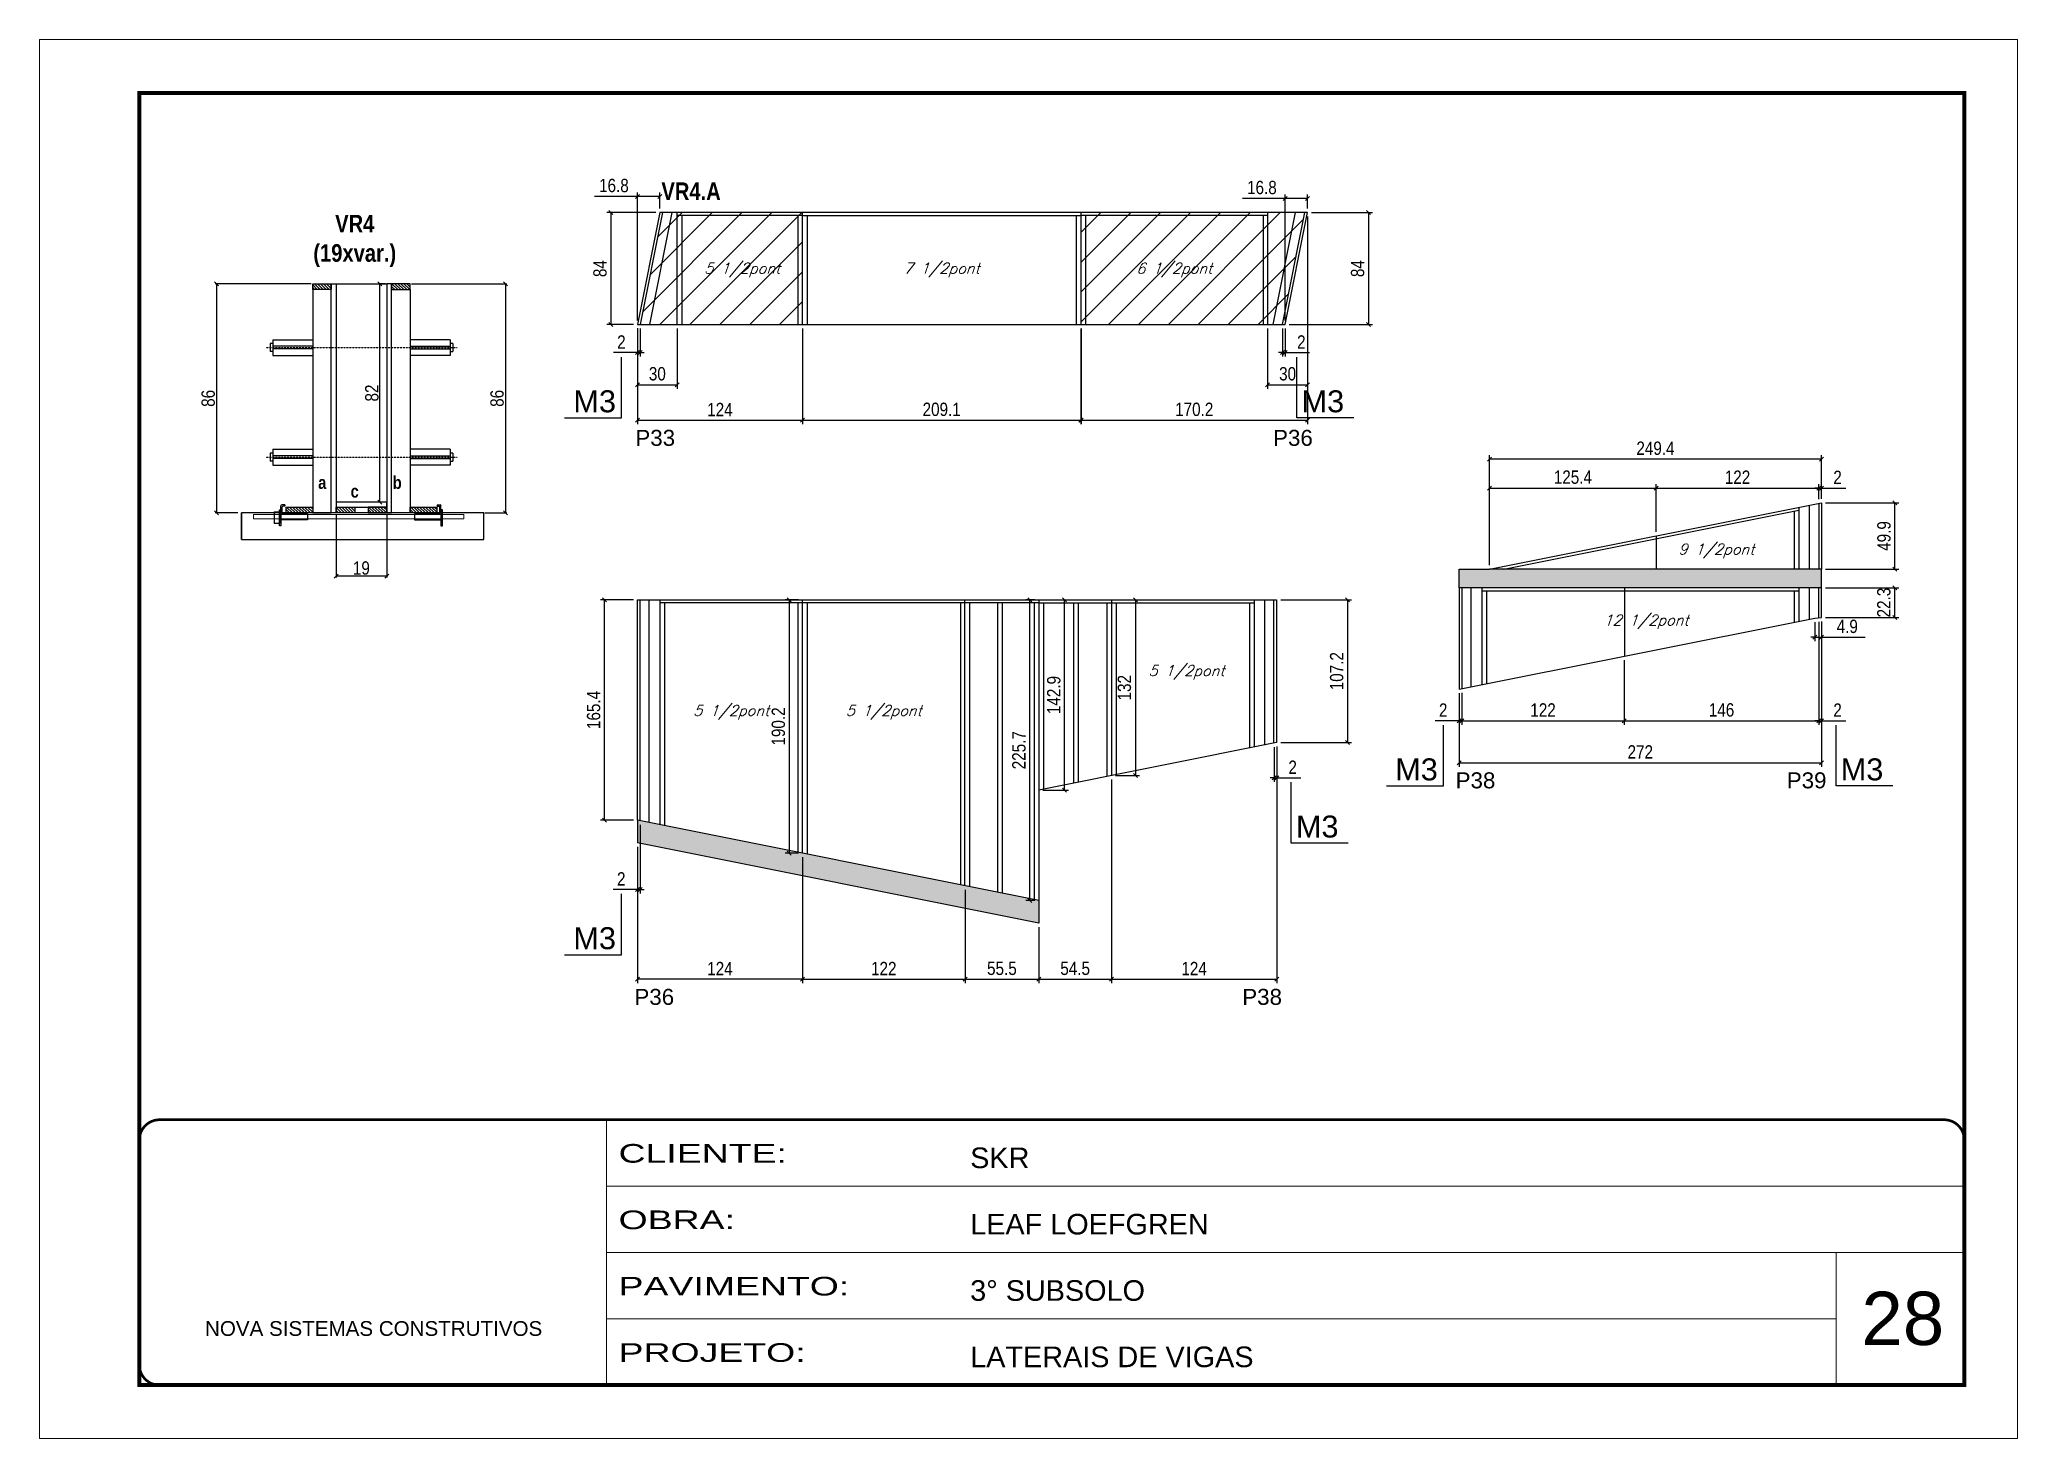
# Model space of a CAD drawing. Extents: x 3309 to 9590, y -2522 to 15424.
# Drawn here: x 8078 to 9563, y 6666 to 7716 of the extents above; entities that cross this region are included whole.
import ezdxf

# ---------------------------------------------------------------- set-up
doc = ezdxf.new("R2010")
doc.units = 0
for name, pattern in [('CONTINUO', [0]), ('DASHED', [0.75, 0.5, -0.25]), ('HIDDEN', [0.375, 0.25, -0.125])]:
    doc.linetypes.add(name, pattern=pattern)
for name, color, linetype in [('5', 5, 'Continuous'), ('barrote', 251, 'Continuous'), ('COTA', 241, 'Continuous'), ('detalhes', 4, 'Continuous'), ('NOMENCLATURA', 7, 'Continuous'), ('Painéis', 200, 'Continuous'), ('presilha', 1, 'Continuous'), ('SARR_2.2x10', 60, 'Continuous'), ('SARR_2.2x7', 40, 'Continuous'), ('SARR_3.5x7', 81, 'Continuous'), ('TENSOR', 3, 'Continuous'), ('texto', 7, 'Continuous')]:
    doc.layers.add(name, color=color, linetype=linetype)
for name, color, linetype, lineweight in [('CARIMBO', 255, 'Continuous', 9), ('CONCRETO', 251, 'Continuous', 25), ('Folhas', 255, 'Continuous', 9), ('Hachura', 251, 'Continuous', 9), ('SARRAFO DE PRESSAO', 251, 'DASHED', 9), ('SCO-___-LAJ', 2, 'Continuous', 0)]:
    doc.layers.add(name, color=color, linetype=linetype, lineweight=lineweight)
doc.styles.add('ARIAL', font='arial.ttf')
doc.styles.add('COTA TECNICA', font='techl___.ttf', dxfattribs={"height": 10})
doc.styles.add('COTA TECNICA 2X', font='techl___.ttf', dxfattribs={"height": 10})
doc.styles.add('Romans', font='romans.shx')
doc.styles.get("Standard").update_dxf_attribs({"font": 'arial.ttf'})
doc.styles.add('TECNICA', font='techb___.ttf', dxfattribs={"height": 10})
doc.styles.add('Tecnologia', font='')
doc.styles.get('Tecnologia').set_extended_font_data('Forgotten Futurist')
doc.dimstyles.new('PAINEL', dxfattribs={"dimtxt": 10, "dimasz": 3, "dimexe": 3, "dimexo": 3, "dimgap": 3, "dimtad": 1, "dimdec": 1, "dimzin": 12, "dimdsep": 46, "dimtxsty": 'COTA TECNICA', "dimblk1": 'OBLIQUE', "dimblk2": 'OBLIQUE', "dimsah": 1, "dimcen": 0.9, "dimclrd": 4, "dimclre": 4, "dimclrt": 240, "dimadec": 1, "dimazin": 3, "dimtfac": 1, "dimtdec": 1, "dimtmove": 0, "dimatfit": 3, "dimfxl": 1, "dimtolj": 1, "dimtzin": 12, "dimarcsym": 0})
doc.dimstyles.new('SECAO', dxfattribs={"dimscale": 0.333333, "dimtxt": 5, "dimasz": 9, "dimexe": 3, "dimexo": 3, "dimgap": 3, "dimtad": 1, "dimdec": 1, "dimlfac": 0.5, "dimzin": 12, "dimdsep": 46, "dimtxsty": 'COTA TECNICA 2X', "dimblk1": 'OBLIQUE', "dimblk2": 'OBLIQUE', "dimsah": 1, "dimcen": 0.9, "dimclrd": 4, "dimclre": 4, "dimclrt": 240, "dimadec": 1, "dimazin": 3, "dimtfac": 1, "dimtdec": 1, "dimtmove": 0, "dimatfit": 3, "dimfxl": 1, "dimtolj": 1, "dimtzin": 12, "dimarcsym": 0})
pattern_1 = [(135, (41536.0573, -116151.0389), (-1.122532015, -1.122532015), [])]

msp = doc.modelspace()

# ---------------------------------------------------------------- texts
at = {"layer": '5', "linetype": 'Continuous'}
for s, p in [('P33', (8525.21, 7411.46)), ('P36', (9004, 7411.46)), ('P38', (9141.07, 7154.38)), ('P39', (9389.68, 7154.38)), ('P36', (8524.49, 6991.85)), ('P38', (8980.86, 6991.85))]:
    msp.add_text(s, height=12, rotation=359.99996, dxfattribs=at).set_placement(p)
at = {"layer": 'CARIMBO', "style": 'ARIAL'}
msp.add_text('28', height=40, dxfattribs=at).set_placement((9445.73, 6736.55))
at = {"layer": 'detalhes', "style": 'TECNICA'}
for s, p in [('a', (8287.04, 7379.14)), ('b', (8343.02, 7379.13)), ('c', (8311.41, 7372.6))]:
    msp.add_text(s, height=9.6, dxfattribs=at).set_placement(p)
at = {"layer": 'NOMENCLATURA', "style": 'TECNICA'}
msp.add_text('VR4.A', height=13.2, dxfattribs=at).set_placement((8544.77, 7595.98))
at = {"layer": 'NOMENCLATURA', "linetype": 'Continuous'}
for p in [(8478.63, 7436.65), (9025.35, 7436.65), (9095.68, 7160.35), (9430.17, 7160.35), (9021.11, 7117.44), (8478.63, 7033.63)]:
    msp.add_text('M3', height=16.5, dxfattribs=at).set_placement(p)
at = {"layer": 'NOMENCLATURA', "insert": (8314.52, 7584.83), "char_height": 13.2, "attachment_point": 2, "style": 'TECNICA'}
msp.add_mtext_dynamic_manual_height_columns('VR4\\P(19xvar.)', width=300.2766, gutter_width=1, heights=[0], dxfattribs=at)
at = {"layer": 'texto', "color": 2, "char_height": 8, "attachment_point": 5, "style": 'Romans'}
for s, insert in [('{\\Q19;\\C256;5 1/2pont}', (8605.47, 7543.42)), ('{\\Q19;\\C256;7 1/2pont}', (8755.21, 7543.42)), ('{\\Q19;\\C256;6 1/2pont}', (8929.85, 7543.42)), ('{\\Q19;\\C256;9 1/2pont}', (9336.84, 7332.58)), ('{\\Q19;\\C256;12 1/2pont}', (9284.02, 7279.34)), ('{\\Q19;\\C256;5 1/2pont}', (8939.03, 7241.39)), ('{\\Q19;\\C256;5 1/2pont}', (8597.19, 7211.47)), ('{\\Q19;\\C256;5 1/2pont}', (8711.69, 7211.47))]:
    msp.add_mtext(s, dxfattribs=dict(at, insert=insert))

# ---------------------------------------------------------------- blocks, each defined once
blk = doc.blocks.new('9999999999')
at = {"color": 30, "linetype": 'CONTINUO'}
for p, q in [((98564.6, 34230.2), (98564.6, 34429.4)), ((98564.6, 34379.6), (99584, 34379.6)), ((98564.6, 34329.8), (99488, 34329.8)), ((99584, 34329.8), (99488, 34329.8)), ((99488, 34329.8), (99488, 34230.2)), ((98564.6, 34280), (99488, 34280))]:
    blk.add_line(p, q, dxfattribs=at)
at = {"color": 30, "linetype": 'CONTINUO', "const_width": 2}
blk.add_lwpolyline([(99584, 34230.2), (99584, 34414.4, 0.414214), (99569, 34429.4), (98229, 34429.4, 0.414214), (98214, 34414.4), (98214, 34245.2, 0.414214), (98229, 34230.2), (99584, 34230.2)], format="xyb", dxfattribs=at)
at = {"layer": 'Folhas'}
blk.add_lwpolyline([(98139, 34190.2), (99624, 34190.2), (99624, 35240.2), (98139, 35240.2)], close=True, dxfattribs=at)
at = {"layer": 'Folhas', "color": 30, "const_width": 3}
blk.add_lwpolyline([(98214, 34230.2), (99584, 34230.2), (99584, 35200.2), (98214, 35200.2)], close=True, dxfattribs=at)
at = {"color": 7, "linetype": 'Continuous', "ltscale": 5, "style": 'ARIAL'}
for s, height, p in [('SKR', 15.48, (98837.7, 34393.1)), ('LEAF LOEFGREN', 15.483, (98837.7, 34343.3)), ('3° SUBSOLO', 15.48, (98837.7, 34293.5)), ('NOVA SISTEMAS CONSTRUTIVOS', 11.059, (98263.2, 34267.2)), ('LATERAIS DE VIGAS', 15.483, (98837.7, 34243.7))]:
    blk.add_text(s, height=height, dxfattribs=at).set_placement(p)
at = {"layer": 'Folhas', "color": 7, "style": 'Tecnologia', "width": 1.5}
for s, p in [('CLIENTE:', (98573.7, 34397.2)), ('OBRA:', (98573.7, 34347.3)), ('PAVIMENTO:', (98573.7, 34297.5)), ('PROJETO:', (98573.7, 34247.7))]:
    blk.add_text(s, height=14, dxfattribs=at).set_placement(p)
blk = doc.blocks.new('_Oblique')
at = {"color": 0, "linetype": 'ByBlock', "lineweight": -2}
blk.add_line((-0.5, -0.5), (0.5, 0.5), dxfattribs=at)
blk = doc.blocks.new('*D868')
at = {"layer": 'COTA', "color": 4, "lineweight": -2, "transparency": 16777216}
for p, q in [((8300.5, 7360.1), (8300.5, 7312.7)), ((8338.5, 7360.1), (8338.5, 7312.7)), ((8338.5, 7313.7), (8300.5, 7313.7))]:
    blk.add_line(p, q, dxfattribs=at)
at = {"layer": 'Defpoints', "color": 0, "transparency": 16777216}
for p in [(8300.5, 7361.1), (8338.5, 7361.1), (8300.5, 7313.7)]:
    blk.add_point(p, dxfattribs=at)
at = {"layer": 'COTA', "color": 4, "lineweight": -2, "transparency": 16777216, "xscale": 3, "yscale": 3, "zscale": 3, "rotation": 180}
blk.add_blockref('_Oblique', (8300.5, 7313.7), dxfattribs=at)
at = {"layer": 'COTA', "color": 4, "lineweight": -2, "transparency": 16777216, "xscale": 3, "yscale": 3, "zscale": 3}
blk.add_blockref('_Oblique', (8338.5, 7313.7), dxfattribs=at)
at = {"layer": 'COTA', "color": 240, "transparency": 16777216, "insert": (8319.5, 7319.7), "char_height": 10, "attachment_point": 5, "style": 'COTA TECNICA 2X'}
blk.add_mtext('\\A1;19', dxfattribs=at)
blk = doc.blocks.new('PRESILHA METÁLICA 1')
at = {"layer": 'presilha'}
for p, q in [((0, 13), (6, 13)), ((0, 13), (0, 0)), ((6, 0), (0, 0)), ((6, 15.5), (7.5, 15.5)), ((6, -2.5), (6, 15.5)), ((6, 13), (6, 0)), ((7.5, 10.6), (7.5, 19.9)), ((7.5, 15.5), (7.5, -2.5)), ((37.5, 4.1), (7.5, 4.1)), ((12, 21), (8.6, 21)), ((9, 11.6), (9, 18.9)), ((12, 19.5), (9.6, 19.5)), ((37.5, 11), (9.6, 11)), ((12, 21), (12, 19.5)), ((37.5, 11), (37.5, 4.1)), ((7.5, -2.5), (6, -2.5))]:
    blk.add_line(p, q, dxfattribs=at)
for centre, radius, start, end in [((8.6, 19.9), 1.14, 90, 180), ((9.6, 18.9), 0.57, 90, 180), ((9.6, 11.6), 0.57, 180, 270)]:
    blk.add_arc(centre, radius, start, end, dxfattribs=at)
blk = doc.blocks.new('PRESILHA METÁLICA 2')
at = {"layer": 'presilha'}
for p, q in [((-5.2, 23.5), (-5.2, 22)), ((-5.2, 23.5), (-1.9, 23.5)), ((-0.8, 14.6), (-0.8, 22.4)), ((-30.8, 13.5), (-30.8, 6.6)), ((-30.8, 13.5), (-2.8, 13.5)), ((-30.8, 6.6), (-0.8, 6.6)), ((-5.2, 22), (-2.8, 22)), ((-2.2, 14.1), (-2.2, 21.4)), ((0.8, 18), (-0.8, 18)), ((-0.8, 18), (-0.8, 0)), ((-0.8, 0), (0.8, 0)), ((0.8, 0), (0.8, 18))]:
    blk.add_line(p, q, dxfattribs=at)
for centre, radius, start, end in [((-1.9, 22.4), 1.14, 0, 90), ((-2.8, 21.4), 0.57, 0, 90), ((-2.8, 14.1), 0.57, 270, 0)]:
    blk.add_arc(centre, radius, start, end, dxfattribs=at)
blk = doc.blocks.new('*D869')
at = {"layer": 'COTA', "color": 4, "lineweight": -2, "transparency": 16777216}
for p, q in [((8357.1, 7533.1), (8428.6, 7533.1)), ((8427.6, 7533.1), (8427.6, 7361.1)), ((8412.3, 7361.1), (8428.6, 7361.1))]:
    blk.add_line(p, q, dxfattribs=at)
at = {"layer": 'Defpoints', "color": 0, "transparency": 16777216}
for p in [(8356.1, 7533.1), (8411.3, 7361.1), (8427.6, 7361.1)]:
    blk.add_point(p, dxfattribs=at)
at = {"layer": 'COTA', "color": 4, "lineweight": -2, "transparency": 16777216, "xscale": 3, "yscale": 3, "zscale": 3}
for p, rotation in [((8427.6, 7533.1), 90), ((8427.6, 7361.1), 270)]:
    blk.add_blockref('_Oblique', p, dxfattribs=dict(at, rotation=rotation))
at = {"layer": 'COTA', "color": 240, "transparency": 16777216, "insert": (8421.4, 7447.1), "char_height": 10, "attachment_point": 5, "rotation": 90, "style": 'COTA TECNICA 2X'}
blk.add_mtext('\\A1;86', dxfattribs=at)
blk = doc.blocks.new('*D870')
at = {"layer": 'COTA', "color": 4, "lineweight": -2, "transparency": 16777216}
for p, q in [((8281.9, 7533.1), (8209.6, 7533.1)), ((8210.6, 7533.1), (8210.6, 7361.1)), ((8226.7, 7361.1), (8209.6, 7361.1))]:
    blk.add_line(p, q, dxfattribs=at)
at = {"layer": 'Defpoints', "color": 0, "transparency": 16777216}
for p in [(8282.9, 7533.1), (8210.6, 7361.1), (8227.7, 7361.1)]:
    blk.add_point(p, dxfattribs=at)
at = {"layer": 'COTA', "color": 4, "lineweight": -2, "transparency": 16777216, "xscale": 3, "yscale": 3, "zscale": 3}
for p, rotation in [((8210.6, 7533.1), 90), ((8210.6, 7361.1), 270)]:
    blk.add_blockref('_Oblique', p, dxfattribs=dict(at, rotation=rotation))
at = {"layer": 'COTA', "color": 240, "transparency": 16777216, "insert": (8204.5, 7447.1), "char_height": 10, "attachment_point": 5, "rotation": 90, "style": 'COTA TECNICA 2X'}
blk.add_mtext('\\A1;86', dxfattribs=at)
blk = doc.blocks.new('*D871')
at = {"layer": 'COTA', "color": 4, "lineweight": -2, "transparency": 16777216}
for p, q in [((8337.5, 7533.1), (8332.4, 7533.1)), ((8333.4, 7369.1), (8333.4, 7533.1)), ((8337.5, 7369.1), (8332.4, 7369.1))]:
    blk.add_line(p, q, dxfattribs=at)
at = {"layer": 'Defpoints', "color": 0, "transparency": 16777216}
for p in [(8333.4, 7533.1), (8338.5, 7533.1), (8338.5, 7369.1)]:
    blk.add_point(p, dxfattribs=at)
at = {"layer": 'COTA', "color": 4, "lineweight": -2, "transparency": 16777216, "xscale": 3, "yscale": 3, "zscale": 3}
for p, rotation in [((8333.4, 7533.1), 90), ((8333.4, 7369.1), 270)]:
    blk.add_blockref('_Oblique', p, dxfattribs=dict(at, rotation=rotation))
at = {"layer": 'COTA', "color": 240, "transparency": 16777216, "insert": (8327.4, 7451.1), "char_height": 10, "attachment_point": 5, "rotation": 90, "style": 'COTA TECNICA 2X'}
blk.add_mtext('\\A1;82', dxfattribs=at)
blk = doc.blocks.new('*D872')
at = {"layer": 'COTA', "color": 4, "lineweight": -2, "transparency": 16777216}
for p, q in [((9032.9, 7586.5), (9078.6, 7586.5)), ((9075.6, 7586.5), (9075.6, 7502.5)), ((9016.1, 7502.5), (9078.6, 7502.5))]:
    blk.add_line(p, q, dxfattribs=at)
at = {"layer": 'Defpoints', "color": 0, "transparency": 16777216}
for p in [(9029.9, 7586.5), (9013.1, 7502.5), (9075.6, 7502.5)]:
    blk.add_point(p, dxfattribs=at)
at = {"layer": 'COTA', "color": 4, "lineweight": -2, "transparency": 16777216, "xscale": 3, "yscale": 3, "zscale": 3}
for p, rotation in [((9075.6, 7586.5), 90), ((9075.6, 7502.5), 270)]:
    blk.add_blockref('_Oblique', p, dxfattribs=dict(at, rotation=rotation))
at = {"layer": 'COTA', "color": 240, "transparency": 16777216, "insert": (9067.5, 7544.5), "char_height": 10, "attachment_point": 5, "rotation": 90, "style": 'COTA TECNICA'}
blk.add_mtext('\\A1;84', dxfattribs=at)
blk = doc.blocks.new('*D873')
at = {"layer": 'COTA', "color": 4, "lineweight": -2, "transparency": 16777216}
for p, q in [((8526.7, 7499.5), (8526.7, 7427.7)), ((8650.7, 7499.5), (8650.7, 7427.7)), ((8526.7, 7430.7), (8650.7, 7430.7))]:
    blk.add_line(p, q, dxfattribs=at)
at = {"layer": 'Defpoints', "color": 0, "transparency": 16777216}
for p in [(8526.7, 7502.5), (8650.7, 7502.5), (8650.7, 7430.7)]:
    blk.add_point(p, dxfattribs=at)
at = {"layer": 'COTA', "color": 4, "lineweight": -2, "transparency": 16777216, "xscale": 3, "yscale": 3, "zscale": 3, "rotation": 180}
blk.add_blockref('_Oblique', (8526.7, 7430.7), dxfattribs=at)
at = {"layer": 'COTA', "color": 4, "lineweight": -2, "transparency": 16777216, "xscale": 3, "yscale": 3, "zscale": 3}
blk.add_blockref('_Oblique', (8650.7, 7430.7), dxfattribs=at)
at = {"layer": 'COTA', "color": 240, "transparency": 16777216, "insert": (8588.7, 7438.7), "char_height": 10, "attachment_point": 5, "style": 'COTA TECNICA'}
blk.add_mtext('\\A1;124', dxfattribs=at)
blk = doc.blocks.new('*D874')
at = {"layer": 'COTA', "color": 4, "lineweight": -2, "transparency": 16777216}
for p, q in [((8540.5, 7586.5), (8503.8, 7586.5)), ((8506.8, 7586.5), (8506.8, 7502.5)), ((8523.7, 7502.5), (8503.8, 7502.5))]:
    blk.add_line(p, q, dxfattribs=at)
at = {"layer": 'Defpoints', "color": 0, "transparency": 16777216}
for p in [(8543.5, 7586.5), (8506.8, 7502.5), (8526.7, 7502.5)]:
    blk.add_point(p, dxfattribs=at)
at = {"layer": 'COTA', "color": 4, "lineweight": -2, "transparency": 16777216, "xscale": 3, "yscale": 3, "zscale": 3}
for p, rotation in [((8506.8, 7586.5), 90), ((8506.8, 7502.5), 270)]:
    blk.add_blockref('_Oblique', p, dxfattribs=dict(at, rotation=rotation))
at = {"layer": 'COTA', "color": 240, "transparency": 16777216, "insert": (8498.7, 7544.5), "char_height": 10, "attachment_point": 5, "rotation": 90, "style": 'COTA TECNICA'}
blk.add_mtext('\\A1;84', dxfattribs=at)
blk = doc.blocks.new('*D875')
at = {"layer": 'COTA', "color": 4, "lineweight": -2, "transparency": 16777216}
for p, q in [((8526.7, 7598.7), (8494.6, 7598.7)), ((8526.7, 7505.5), (8526.7, 7601.7)), ((8543.5, 7598.7), (8526.7, 7598.7)), ((8543.5, 7589.5), (8543.5, 7601.7))]:
    blk.add_line(p, q, dxfattribs=at)
at = {"layer": 'Defpoints', "color": 0, "transparency": 16777216}
for p in [(8526.7, 7598.7), (8543.5, 7586.5), (8526.7, 7502.5)]:
    blk.add_point(p, dxfattribs=at)
at = {"layer": 'COTA', "color": 4, "lineweight": -2, "transparency": 16777216, "xscale": 3, "yscale": 3, "zscale": 3, "rotation": 180}
blk.add_blockref('_Oblique', (8526.7, 7598.7), dxfattribs=at)
at = {"layer": 'COTA', "color": 4, "lineweight": -2, "transparency": 16777216, "xscale": 3, "yscale": 3, "zscale": 3}
blk.add_blockref('_Oblique', (8543.5, 7598.7), dxfattribs=at)
at = {"layer": 'COTA', "color": 240, "transparency": 16777216, "insert": (8509.1, 7606.8), "char_height": 10, "attachment_point": 5, "style": 'COTA TECNICA'}
blk.add_mtext('\\A1;16.8', dxfattribs=at)
blk = doc.blocks.new('*D876')
at = {"layer": 'COTA', "color": 4, "lineweight": -2, "transparency": 16777216}
for p, q in [((8526.7, 7499.5), (8526.7, 7454.3)), ((8556.7, 7499.5), (8556.7, 7454.3)), ((8526.7, 7457.3), (8556.7, 7457.3))]:
    blk.add_line(p, q, dxfattribs=at)
at = {"layer": 'Defpoints', "color": 0, "transparency": 16777216}
for p in [(8526.7, 7502.5), (8556.7, 7502.5), (8556.7, 7457.3)]:
    blk.add_point(p, dxfattribs=at)
at = {"layer": 'COTA', "color": 4, "lineweight": -2, "transparency": 16777216, "xscale": 3, "yscale": 3, "zscale": 3, "rotation": 180}
blk.add_blockref('_Oblique', (8526.7, 7457.3), dxfattribs=at)
at = {"layer": 'COTA', "color": 4, "lineweight": -2, "transparency": 16777216, "xscale": 3, "yscale": 3, "zscale": 3}
blk.add_blockref('_Oblique', (8556.7, 7457.3), dxfattribs=at)
at = {"layer": 'COTA', "color": 240, "transparency": 16777216, "insert": (8541.7, 7465.5), "char_height": 10, "attachment_point": 5, "style": 'COTA TECNICA'}
blk.add_mtext('\\A1;30', dxfattribs=at)
blk = doc.blocks.new('*D877')
at = {"layer": 'COTA', "color": 4, "lineweight": -2, "transparency": 16777216}
for p, q in [((8526.8, 7499.9), (8526.8, 7478.4)), ((8528.7, 7499.5), (8528.7, 7478.4)), ((8526.8, 7481.4), (8508.7, 7481.4)), ((8528.7, 7481.4), (8526.8, 7481.4)), ((8528.7, 7481.4), (8531.7, 7481.4))]:
    blk.add_line(p, q, dxfattribs=at)
at = {"layer": 'Defpoints', "color": 0, "transparency": 16777216}
for p in [(8526.8, 7502.9), (8528.7, 7502.5), (8526.8, 7481.4)]:
    blk.add_point(p, dxfattribs=at)
at = {"layer": 'COTA', "color": 4, "lineweight": -2, "transparency": 16777216, "xscale": 3, "yscale": 3, "zscale": 3}
blk.add_blockref('_Oblique', (8526.8, 7481.4), dxfattribs=at)
at = {"layer": 'COTA', "color": 4, "lineweight": -2, "transparency": 16777216, "xscale": 3, "yscale": 3, "zscale": 3, "rotation": 180}
blk.add_blockref('_Oblique', (8528.7, 7481.4), dxfattribs=at)
at = {"layer": 'COTA', "color": 240, "transparency": 16777216, "insert": (8514.7, 7489.4), "char_height": 10, "attachment_point": 5, "style": 'COTA TECNICA'}
blk.add_mtext('\\A1;2', dxfattribs=at)
blk = doc.blocks.new('*D878')
at = {"layer": 'COTA', "color": 4, "lineweight": -2, "transparency": 16777216}
for p, q in [((8650.7, 7499.5), (8650.7, 7427.7)), ((8859.7, 7499.5), (8859.7, 7427.7)), ((8650.7, 7430.7), (8859.7, 7430.7))]:
    blk.add_line(p, q, dxfattribs=at)
at = {"layer": 'Defpoints', "color": 0, "transparency": 16777216}
for p in [(8650.7, 7502.5), (8859.7, 7502.5), (8859.7, 7430.7)]:
    blk.add_point(p, dxfattribs=at)
at = {"layer": 'COTA', "color": 4, "lineweight": -2, "transparency": 16777216, "xscale": 3, "yscale": 3, "zscale": 3, "rotation": 180}
blk.add_blockref('_Oblique', (8650.7, 7430.7), dxfattribs=at)
at = {"layer": 'COTA', "color": 4, "lineweight": -2, "transparency": 16777216, "xscale": 3, "yscale": 3, "zscale": 3}
blk.add_blockref('_Oblique', (8859.7, 7430.7), dxfattribs=at)
at = {"layer": 'COTA', "color": 240, "transparency": 16777216, "insert": (8755.2, 7438.8), "char_height": 10, "attachment_point": 5, "style": 'COTA TECNICA'}
blk.add_mtext('\\A1;209.1', dxfattribs=at)
blk = doc.blocks.new('*D879')
at = {"layer": 'COTA', "color": 4, "lineweight": -2, "transparency": 16777216}
for p, q in [((9029.9, 7583.5), (9029.9, 7427.7)), ((8859.7, 7499.5), (8859.7, 7427.7)), ((8859.7, 7430.7), (9029.9, 7430.7))]:
    blk.add_line(p, q, dxfattribs=at)
at = {"layer": 'Defpoints', "color": 0, "transparency": 16777216}
for p in [(9029.9, 7586.5), (8859.7, 7502.5), (9029.9, 7430.7)]:
    blk.add_point(p, dxfattribs=at)
at = {"layer": 'COTA', "color": 4, "lineweight": -2, "transparency": 16777216, "xscale": 3, "yscale": 3, "zscale": 3, "rotation": 180}
blk.add_blockref('_Oblique', (8859.7, 7430.7), dxfattribs=at)
at = {"layer": 'COTA', "color": 4, "lineweight": -2, "transparency": 16777216, "xscale": 3, "yscale": 3, "zscale": 3}
blk.add_blockref('_Oblique', (9029.9, 7430.7), dxfattribs=at)
at = {"layer": 'COTA', "color": 240, "transparency": 16777216, "insert": (8944.8, 7438.8), "char_height": 10, "attachment_point": 5, "style": 'COTA TECNICA'}
blk.add_mtext('\\A1;170.2', dxfattribs=at)
blk = doc.blocks.new('*D880')
at = {"layer": 'COTA', "color": 4, "lineweight": -2, "transparency": 16777216}
for p, q in [((9029.9, 7583.5), (9029.9, 7427.7)), ((8859.8, 7499.5), (8859.8, 7427.7)), ((8859.8, 7430.7), (9029.9, 7430.7))]:
    blk.add_line(p, q, dxfattribs=at)
at = {"layer": 'Defpoints', "color": 0, "transparency": 16777216}
for p in [(9029.9, 7586.5), (8859.8, 7502.5), (9029.9, 7430.7)]:
    blk.add_point(p, dxfattribs=at)
at = {"layer": 'COTA', "color": 4, "lineweight": -2, "transparency": 16777216, "xscale": 3, "yscale": 3, "zscale": 3, "rotation": 180}
blk.add_blockref('_Oblique', (8859.8, 7430.7), dxfattribs=at)
at = {"layer": 'COTA', "color": 4, "lineweight": -2, "transparency": 16777216, "xscale": 3, "yscale": 3, "zscale": 3}
blk.add_blockref('_Oblique', (9029.9, 7430.7), dxfattribs=at)
at = {"layer": 'COTA', "color": 240, "transparency": 16777216, "insert": (8944.8, 7438.8), "char_height": 10, "attachment_point": 5, "style": 'COTA TECNICA'}
blk.add_mtext('\\A1;170.2', dxfattribs=at)
blk = doc.blocks.new('*D881')
at = {"layer": 'COTA', "color": 4, "lineweight": -2, "transparency": 16777216}
for p, q in [((9013.1, 7597.2), (8981.1, 7597.2)), ((9013.1, 7505.5), (9013.1, 7600.2)), ((9029.9, 7597.2), (9013.1, 7597.2)), ((9029.9, 7589.5), (9029.9, 7600.2))]:
    blk.add_line(p, q, dxfattribs=at)
at = {"layer": 'Defpoints', "color": 0, "transparency": 16777216}
for p in [(9013.1, 7597.2), (9029.9, 7586.5), (9013.1, 7502.5)]:
    blk.add_point(p, dxfattribs=at)
at = {"layer": 'COTA', "color": 4, "lineweight": -2, "transparency": 16777216, "xscale": 3, "yscale": 3, "zscale": 3, "rotation": 180}
blk.add_blockref('_Oblique', (9013.1, 7597.2), dxfattribs=at)
at = {"layer": 'COTA', "color": 4, "lineweight": -2, "transparency": 16777216, "xscale": 3, "yscale": 3, "zscale": 3}
blk.add_blockref('_Oblique', (9029.9, 7597.2), dxfattribs=at)
at = {"layer": 'COTA', "color": 240, "transparency": 16777216, "insert": (8995.6, 7605.3), "char_height": 10, "attachment_point": 5, "style": 'COTA TECNICA'}
blk.add_mtext('\\A1;16.8', dxfattribs=at)
blk = doc.blocks.new('*D882')
at = {"layer": 'COTA', "color": 4, "lineweight": -2, "transparency": 16777216}
for p, q in [((9029.9, 7583.5), (9029.9, 7454.3)), ((8999.9, 7499.5), (8999.9, 7454.3)), ((8999.9, 7457.3), (9029.9, 7457.3))]:
    blk.add_line(p, q, dxfattribs=at)
at = {"layer": 'Defpoints', "color": 0, "transparency": 16777216}
for p in [(9029.9, 7586.5), (8999.9, 7502.5), (9029.9, 7457.3)]:
    blk.add_point(p, dxfattribs=at)
at = {"layer": 'COTA', "color": 4, "lineweight": -2, "transparency": 16777216, "xscale": 3, "yscale": 3, "zscale": 3, "rotation": 180}
blk.add_blockref('_Oblique', (8999.9, 7457.3), dxfattribs=at)
at = {"layer": 'COTA', "color": 4, "lineweight": -2, "transparency": 16777216, "xscale": 3, "yscale": 3, "zscale": 3}
blk.add_blockref('_Oblique', (9029.9, 7457.3), dxfattribs=at)
at = {"layer": 'COTA', "color": 240, "transparency": 16777216, "insert": (9014.9, 7465.5), "char_height": 10, "attachment_point": 5, "style": 'COTA TECNICA'}
blk.add_mtext('\\A1;30', dxfattribs=at)
blk = doc.blocks.new('*D883')
at = {"layer": 'COTA', "color": 4, "lineweight": -2, "transparency": 16777216}
for p, q in [((9011.1, 7499.5), (9011.1, 7478.4)), ((9013.1, 7499.5), (9013.1, 7478.4)), ((9011.1, 7481.4), (9008.1, 7481.4)), ((9011.1, 7481.4), (9013.1, 7481.4)), ((9013.1, 7481.4), (9031.3, 7481.4))]:
    blk.add_line(p, q, dxfattribs=at)
at = {"layer": 'Defpoints', "color": 0, "transparency": 16777216}
for p in [(9011.1, 7502.5), (9013.1, 7502.5), (9013.1, 7481.4)]:
    blk.add_point(p, dxfattribs=at)
at = {"layer": 'COTA', "color": 4, "lineweight": -2, "transparency": 16777216, "xscale": 3, "yscale": 3, "zscale": 3}
blk.add_blockref('_Oblique', (9011.1, 7481.4), dxfattribs=at)
at = {"layer": 'COTA', "color": 4, "lineweight": -2, "transparency": 16777216, "xscale": 3, "yscale": 3, "zscale": 3, "rotation": 180}
blk.add_blockref('_Oblique', (9013.1, 7481.4), dxfattribs=at)
at = {"layer": 'COTA', "color": 240, "transparency": 16777216, "insert": (9025.2, 7489.4), "char_height": 10, "attachment_point": 5, "style": 'COTA TECNICA'}
blk.add_mtext('\\A1;2', dxfattribs=at)
blk = doc.blocks.new('*D884')
at = {"layer": 'COTA', "color": 4, "lineweight": -2, "transparency": 16777216}
for p, q in [((8526.7, 7110.4), (8526.7, 7008.1)), ((8650.7, 7102.6), (8650.7, 7008.1)), ((8650.7, 7011.1), (8526.7, 7011.1))]:
    blk.add_line(p, q, dxfattribs=at)
at = {"layer": 'Defpoints', "color": 0, "transparency": 16777216}
for p in [(8526.7, 7113.4), (8650.7, 7105.6), (8526.7, 7011.1)]:
    blk.add_point(p, dxfattribs=at)
at = {"layer": 'COTA', "color": 4, "lineweight": -2, "transparency": 16777216, "xscale": 3, "yscale": 3, "zscale": 3, "rotation": 180}
blk.add_blockref('_Oblique', (8526.7, 7011.1), dxfattribs=at)
at = {"layer": 'COTA', "color": 4, "lineweight": -2, "transparency": 16777216, "xscale": 3, "yscale": 3, "zscale": 3}
blk.add_blockref('_Oblique', (8650.7, 7011.1), dxfattribs=at)
at = {"layer": 'COTA', "color": 240, "transparency": 16777216, "insert": (8588.7, 7019.1), "char_height": 10, "attachment_point": 5, "style": 'COTA TECNICA'}
blk.add_mtext('\\A1;124', dxfattribs=at)
blk = doc.blocks.new('*D885')
at = {"layer": 'COTA', "color": 4, "lineweight": -2, "transparency": 16777216}
for p, q in [((8882.7, 7160.9), (8882.7, 7008.1)), ((8828.2, 7050.1), (8828.2, 7008.1)), ((8828.2, 7011.1), (8882.7, 7011.1))]:
    blk.add_line(p, q, dxfattribs=at)
at = {"layer": 'Defpoints', "color": 0, "transparency": 16777216}
for p in [(8882.7, 7163.9), (8828.2, 7053.1), (8882.7, 7011.1)]:
    blk.add_point(p, dxfattribs=at)
at = {"layer": 'COTA', "color": 4, "lineweight": -2, "transparency": 16777216, "xscale": 3, "yscale": 3, "zscale": 3, "rotation": 180}
blk.add_blockref('_Oblique', (8828.2, 7011.1), dxfattribs=at)
at = {"layer": 'COTA', "color": 4, "lineweight": -2, "transparency": 16777216, "xscale": 3, "yscale": 3, "zscale": 3}
blk.add_blockref('_Oblique', (8882.7, 7011.1), dxfattribs=at)
at = {"layer": 'COTA', "color": 240, "transparency": 16777216, "insert": (8855.4, 7019.2), "char_height": 10, "attachment_point": 5, "style": 'COTA TECNICA'}
blk.add_mtext('\\A1;54.5', dxfattribs=at)
blk = doc.blocks.new('*D886')
at = {"layer": 'COTA', "color": 4, "lineweight": -2, "transparency": 16777216}
for p, q in [((8523.7, 7295.9), (8499, 7295.9)), ((8502, 7130.4), (8502, 7295.9)), ((8523.7, 7130.4), (8499, 7130.4))]:
    blk.add_line(p, q, dxfattribs=at)
at = {"layer": 'Defpoints', "color": 0, "transparency": 16777216}
for p in [(8502, 7295.9), (8526.7, 7295.9), (8526.7, 7130.4)]:
    blk.add_point(p, dxfattribs=at)
at = {"layer": 'COTA', "color": 4, "lineweight": -2, "transparency": 16777216, "xscale": 3, "yscale": 3, "zscale": 3}
for p, rotation in [((8502, 7295.9), 90), ((8502, 7130.4), 270)]:
    blk.add_blockref('_Oblique', p, dxfattribs=dict(at, rotation=rotation))
at = {"layer": 'COTA', "color": 240, "transparency": 16777216, "insert": (8493.9, 7213.2), "char_height": 10, "attachment_point": 5, "rotation": 90, "style": 'COTA TECNICA'}
blk.add_mtext('\\A1;165.4', dxfattribs=at)
blk = doc.blocks.new('*D887')
at = {"layer": 'COTA', "color": 4, "lineweight": -2, "transparency": 16777216}
for p, q in [((8825.2, 7295.9), (8818.3, 7295.9)), ((8821.3, 7070.1), (8821.3, 7295.9)), ((8825.2, 7070.1), (8818.3, 7070.1))]:
    blk.add_line(p, q, dxfattribs=at)
at = {"layer": 'Defpoints', "color": 0, "transparency": 16777216}
for p in [(8821.3, 7295.9), (8828.2, 7295.9), (8828.2, 7070.1)]:
    blk.add_point(p, dxfattribs=at)
at = {"layer": 'COTA', "color": 4, "lineweight": -2, "transparency": 16777216, "xscale": 3, "yscale": 3, "zscale": 3}
for p, rotation in [((8821.3, 7295.9), 90), ((8821.3, 7070.1), 270)]:
    blk.add_blockref('_Oblique', p, dxfattribs=dict(at, rotation=rotation))
at = {"layer": 'COTA', "color": 240, "transparency": 16777216, "insert": (8813.2, 7183), "char_height": 10, "attachment_point": 5, "rotation": 90, "style": 'COTA TECNICA'}
blk.add_mtext('\\A1;225.7', dxfattribs=at)
blk = doc.blocks.new('*D888')
at = {"layer": 'COTA', "color": 4, "lineweight": -2, "transparency": 16777216}
for p, q in [((9009.7, 7295.9), (9062.9, 7295.9)), ((9059.9, 7295.9), (9059.9, 7188.7)), ((9009.7, 7188.7), (9062.9, 7188.7))]:
    blk.add_line(p, q, dxfattribs=at)
at = {"layer": 'Defpoints', "color": 0, "transparency": 16777216}
for p in [(9006.7, 7295.9), (9006.7, 7188.7), (9059.9, 7188.7)]:
    blk.add_point(p, dxfattribs=at)
at = {"layer": 'COTA', "color": 4, "lineweight": -2, "transparency": 16777216, "xscale": 3, "yscale": 3, "zscale": 3}
for p, rotation in [((9059.9, 7295.9), 90), ((9059.9, 7188.7), 270)]:
    blk.add_blockref('_Oblique', p, dxfattribs=dict(at, rotation=rotation))
at = {"layer": 'COTA', "color": 240, "transparency": 16777216, "insert": (9051.8, 7242.3), "char_height": 10, "attachment_point": 5, "rotation": 90, "style": 'COTA TECNICA'}
blk.add_mtext('\\A1;107.2', dxfattribs=at)
blk = doc.blocks.new('*D889')
at = {"layer": 'COTA', "color": 4, "lineweight": -2, "transparency": 16777216}
for p, q in [((8650.7, 7102.6), (8650.7, 7008.1)), ((8772.7, 7078.2), (8772.7, 7008.1)), ((8650.7, 7011.1), (8772.7, 7011.1))]:
    blk.add_line(p, q, dxfattribs=at)
at = {"layer": 'Defpoints', "color": 0, "transparency": 16777216}
for p in [(8650.7, 7105.6), (8772.7, 7081.2), (8772.7, 7011.1)]:
    blk.add_point(p, dxfattribs=at)
at = {"layer": 'COTA', "color": 4, "lineweight": -2, "transparency": 16777216, "xscale": 3, "yscale": 3, "zscale": 3, "rotation": 180}
blk.add_blockref('_Oblique', (8650.7, 7011.1), dxfattribs=at)
at = {"layer": 'COTA', "color": 4, "lineweight": -2, "transparency": 16777216, "xscale": 3, "yscale": 3, "zscale": 3}
blk.add_blockref('_Oblique', (8772.7, 7011.1), dxfattribs=at)
at = {"layer": 'COTA', "color": 240, "transparency": 16777216, "insert": (8711.7, 7019.1), "char_height": 10, "attachment_point": 5, "style": 'COTA TECNICA'}
blk.add_mtext('\\A1;122', dxfattribs=at)
blk = doc.blocks.new('*D890')
at = {"layer": 'COTA', "color": 4, "lineweight": -2, "transparency": 16777216}
for p, q in [((8772.7, 7078.2), (8772.7, 7008.1)), ((8828.2, 7050.1), (8828.2, 7008.1)), ((8772.7, 7011.1), (8828.2, 7011.1))]:
    blk.add_line(p, q, dxfattribs=at)
at = {"layer": 'Defpoints', "color": 0, "transparency": 16777216}
for p in [(8772.7, 7081.2), (8828.2, 7053.1), (8828.2, 7011.1)]:
    blk.add_point(p, dxfattribs=at)
at = {"layer": 'COTA', "color": 4, "lineweight": -2, "transparency": 16777216, "xscale": 3, "yscale": 3, "zscale": 3, "rotation": 180}
blk.add_blockref('_Oblique', (8772.7, 7011.1), dxfattribs=at)
at = {"layer": 'COTA', "color": 4, "lineweight": -2, "transparency": 16777216, "xscale": 3, "yscale": 3, "zscale": 3}
blk.add_blockref('_Oblique', (8828.2, 7011.1), dxfattribs=at)
at = {"layer": 'COTA', "color": 240, "transparency": 16777216, "insert": (8800.4, 7019.2), "char_height": 10, "attachment_point": 5, "style": 'COTA TECNICA'}
blk.add_mtext('\\A1;55.5', dxfattribs=at)
blk = doc.blocks.new('*D891')
at = {"layer": 'COTA', "color": 4, "lineweight": -2, "transparency": 16777216}
for p, q in [((8647.7, 7295.9), (8637.7, 7295.9)), ((8640.7, 7295.9), (8640.7, 7105.6)), ((8647.7, 7105.6), (8637.7, 7105.6))]:
    blk.add_line(p, q, dxfattribs=at)
at = {"layer": 'Defpoints', "color": 0, "transparency": 16777216}
for p in [(8650.7, 7295.9), (8640.7, 7105.6), (8650.7, 7105.6)]:
    blk.add_point(p, dxfattribs=at)
at = {"layer": 'COTA', "color": 4, "lineweight": -2, "transparency": 16777216, "xscale": 3, "yscale": 3, "zscale": 3}
for p, rotation in [((8640.7, 7295.9), 90), ((8640.7, 7105.6), 270)]:
    blk.add_blockref('_Oblique', p, dxfattribs=dict(at, rotation=rotation))
at = {"layer": 'COTA', "color": 240, "transparency": 16777216, "insert": (8632.6, 7200.8), "char_height": 10, "attachment_point": 5, "rotation": 90, "style": 'COTA TECNICA'}
blk.add_mtext('\\A1;190.2', dxfattribs=at)
blk = doc.blocks.new('*D892')
at = {"layer": 'COTA', "color": 4, "lineweight": -2, "transparency": 16777216}
for p, q in [((9006.7, 7185.7), (9006.7, 7008.1)), ((8882.7, 7160.9), (8882.7, 7008.1)), ((8882.7, 7011.1), (9006.7, 7011.1))]:
    blk.add_line(p, q, dxfattribs=at)
at = {"layer": 'Defpoints', "color": 0, "transparency": 16777216}
for p in [(9006.7, 7188.7), (8882.7, 7163.9), (9006.7, 7011.1)]:
    blk.add_point(p, dxfattribs=at)
at = {"layer": 'COTA', "color": 4, "lineweight": -2, "transparency": 16777216, "xscale": 3, "yscale": 3, "zscale": 3, "rotation": 180}
blk.add_blockref('_Oblique', (8882.7, 7011.1), dxfattribs=at)
at = {"layer": 'COTA', "color": 4, "lineweight": -2, "transparency": 16777216, "xscale": 3, "yscale": 3, "zscale": 3}
blk.add_blockref('_Oblique', (9006.7, 7011.1), dxfattribs=at)
at = {"layer": 'COTA', "color": 240, "transparency": 16777216, "insert": (8944.7, 7019.1), "char_height": 10, "attachment_point": 5, "style": 'COTA TECNICA'}
blk.add_mtext('\\A1;124', dxfattribs=at)
blk = doc.blocks.new('*D893')
at = {"layer": 'COTA', "color": 4, "lineweight": -2, "transparency": 16777216}
for p, q in [((9415.7, 7279.6), (9415.7, 7170.6)), ((9143.7, 7225.7), (9143.7, 7170.6)), ((9143.7, 7173.6), (9415.7, 7173.6))]:
    blk.add_line(p, q, dxfattribs=at)
at = {"layer": 'Defpoints', "color": 0, "transparency": 16777216}
for p in [(9415.7, 7282.6), (9143.7, 7228.7), (9415.7, 7173.6)]:
    blk.add_point(p, dxfattribs=at)
at = {"layer": 'COTA', "color": 4, "lineweight": -2, "transparency": 16777216, "xscale": 3, "yscale": 3, "zscale": 3, "rotation": 180}
blk.add_blockref('_Oblique', (9143.7, 7173.6), dxfattribs=at)
at = {"layer": 'COTA', "color": 4, "lineweight": -2, "transparency": 16777216, "xscale": 3, "yscale": 3, "zscale": 3}
blk.add_blockref('_Oblique', (9415.7, 7173.6), dxfattribs=at)
at = {"layer": 'COTA', "color": 240, "transparency": 16777216, "insert": (9279.7, 7181.7), "char_height": 10, "attachment_point": 5, "style": 'COTA TECNICA'}
blk.add_mtext('\\A1;272', dxfattribs=at)
blk = doc.blocks.new('*D894')
at = {"layer": 'COTA', "color": 4, "lineweight": -2, "transparency": 16777216}
for p, q in [((9166.4, 7321.9), (9166.4, 7404.5)), ((9415.7, 7401.5), (9166.4, 7401.5)), ((9415.7, 7371.8), (9415.7, 7404.5))]:
    blk.add_line(p, q, dxfattribs=at)
at = {"layer": 'Defpoints', "color": 0, "transparency": 16777216}
for p in [(9166.4, 7401.5), (9415.7, 7368.8), (9166.4, 7318.9)]:
    blk.add_point(p, dxfattribs=at)
at = {"layer": 'COTA', "color": 4, "lineweight": -2, "transparency": 16777216, "xscale": 3, "yscale": 3, "zscale": 3, "rotation": 180}
blk.add_blockref('_Oblique', (9166.4, 7401.5), dxfattribs=at)
at = {"layer": 'COTA', "color": 4, "lineweight": -2, "transparency": 16777216, "xscale": 3, "yscale": 3, "zscale": 3}
blk.add_blockref('_Oblique', (9415.7, 7401.5), dxfattribs=at)
at = {"layer": 'COTA', "color": 240, "transparency": 16777216, "insert": (9291.1, 7409.6), "char_height": 10, "attachment_point": 5, "style": 'COTA TECNICA'}
blk.add_mtext('\\A1;249.4', dxfattribs=at)
blk = doc.blocks.new('*D895')
at = {"layer": 'COTA', "color": 4, "lineweight": -2, "transparency": 16777216}
for p, q in [((8528.7, 7127), (8528.7, 7075.4)), ((8526.7, 7110.4), (8526.7, 7075.4)), ((8526.7, 7078.4), (8508.6, 7078.4)), ((8528.7, 7078.4), (8526.7, 7078.4)), ((8528.7, 7078.4), (8531.7, 7078.4))]:
    blk.add_line(p, q, dxfattribs=at)
at = {"layer": 'Defpoints', "color": 0, "transparency": 16777216}
for p in [(8528.7, 7130), (8526.7, 7113.4), (8526.7, 7078.4)]:
    blk.add_point(p, dxfattribs=at)
at = {"layer": 'COTA', "color": 4, "lineweight": -2, "transparency": 16777216, "xscale": 3, "yscale": 3, "zscale": 3}
blk.add_blockref('_Oblique', (8526.7, 7078.4), dxfattribs=at)
at = {"layer": 'COTA', "color": 4, "lineweight": -2, "transparency": 16777216, "xscale": 3, "yscale": 3, "zscale": 3, "rotation": 180}
blk.add_blockref('_Oblique', (8528.7, 7078.4), dxfattribs=at)
at = {"layer": 'COTA', "color": 240, "transparency": 16777216, "insert": (8514.6, 7086.4), "char_height": 10, "attachment_point": 5, "style": 'COTA TECNICA'}
blk.add_mtext('\\A1;2', dxfattribs=at)
blk = doc.blocks.new('*D896')
at = {"layer": 'COTA', "color": 4, "lineweight": -2, "transparency": 16777216}
for p, q in [((9004.7, 7185.3), (9004.7, 7159.2)), ((9006.7, 7185.7), (9006.7, 7159.2)), ((9004.7, 7162.2), (9001.7, 7162.2)), ((9004.7, 7162.2), (9006.7, 7162.2)), ((9006.7, 7162.2), (9024.8, 7162.2))]:
    blk.add_line(p, q, dxfattribs=at)
at = {"layer": 'Defpoints', "color": 0, "transparency": 16777216}
for p in [(9004.7, 7188.3), (9006.7, 7188.7), (9006.7, 7162.2)]:
    blk.add_point(p, dxfattribs=at)
at = {"layer": 'COTA', "color": 4, "lineweight": -2, "transparency": 16777216, "xscale": 3, "yscale": 3, "zscale": 3}
blk.add_blockref('_Oblique', (9004.7, 7162.2), dxfattribs=at)
at = {"layer": 'COTA', "color": 4, "lineweight": -2, "transparency": 16777216, "xscale": 3, "yscale": 3, "zscale": 3, "rotation": 180}
blk.add_blockref('_Oblique', (9006.7, 7162.2), dxfattribs=at)
at = {"layer": 'COTA', "color": 240, "transparency": 16777216, "insert": (9018.7, 7170.2), "char_height": 10, "attachment_point": 5, "style": 'COTA TECNICA'}
blk.add_mtext('\\A1;2', dxfattribs=at)
blk = doc.blocks.new('*D897')
at = {"layer": 'COTA', "color": 4, "lineweight": -2, "transparency": 16777216}
for p, q in [((9143.7, 7225.7), (9143.7, 7202.1)), ((9145.7, 7226.1), (9145.7, 7202.1)), ((9143.7, 7205.1), (9125.6, 7205.1)), ((9145.7, 7205.1), (9143.7, 7205.1)), ((9145.7, 7205.1), (9148.7, 7205.1))]:
    blk.add_line(p, q, dxfattribs=at)
at = {"layer": 'Defpoints', "color": 0, "transparency": 16777216}
for p in [(9143.7, 7228.7), (9145.7, 7229.1), (9143.7, 7205.1)]:
    blk.add_point(p, dxfattribs=at)
at = {"layer": 'COTA', "color": 4, "lineweight": -2, "transparency": 16777216, "xscale": 3, "yscale": 3, "zscale": 3}
blk.add_blockref('_Oblique', (9143.7, 7205.1), dxfattribs=at)
at = {"layer": 'COTA', "color": 4, "lineweight": -2, "transparency": 16777216, "xscale": 3, "yscale": 3, "zscale": 3, "rotation": 180}
blk.add_blockref('_Oblique', (9145.7, 7205.1), dxfattribs=at)
at = {"layer": 'COTA', "color": 240, "transparency": 16777216, "insert": (9131.7, 7213.1), "char_height": 10, "attachment_point": 5, "style": 'COTA TECNICA'}
blk.add_mtext('\\A1;2', dxfattribs=at)
blk = doc.blocks.new('*D898')
at = {"layer": 'COTA', "color": 4, "lineweight": -2, "transparency": 16777216}
for p, q in [((9413.7, 7279.4), (9413.7, 7202.1)), ((9415.7, 7279.6), (9415.7, 7202.1)), ((9413.7, 7205.1), (9410.7, 7205.1)), ((9413.7, 7205.1), (9415.7, 7205.1)), ((9415.7, 7205.1), (9433.9, 7205.1))]:
    blk.add_line(p, q, dxfattribs=at)
at = {"layer": 'Defpoints', "color": 0, "transparency": 16777216}
for p in [(9413.7, 7282.4), (9415.7, 7282.6), (9415.7, 7205.1)]:
    blk.add_point(p, dxfattribs=at)
at = {"layer": 'COTA', "color": 4, "lineweight": -2, "transparency": 16777216, "xscale": 3, "yscale": 3, "zscale": 3}
blk.add_blockref('_Oblique', (9413.7, 7205.1), dxfattribs=at)
at = {"layer": 'COTA', "color": 4, "lineweight": -2, "transparency": 16777216, "xscale": 3, "yscale": 3, "zscale": 3, "rotation": 180}
blk.add_blockref('_Oblique', (9415.7, 7205.1), dxfattribs=at)
at = {"layer": 'COTA', "color": 240, "transparency": 16777216, "insert": (9427.8, 7213.1), "char_height": 10, "attachment_point": 5, "style": 'COTA TECNICA'}
blk.add_mtext('\\A1;2', dxfattribs=at)
blk = doc.blocks.new('*D899')
at = {"layer": 'COTA', "color": 4, "lineweight": -2, "transparency": 16777216}
for p, q in [((9267.7, 7250.5), (9267.7, 7202.1)), ((9145.7, 7226.1), (9145.7, 7202.1)), ((9145.7, 7205.1), (9267.7, 7205.1))]:
    blk.add_line(p, q, dxfattribs=at)
at = {"layer": 'Defpoints', "color": 0, "transparency": 16777216}
for p in [(9267.7, 7253.5), (9145.7, 7229.1), (9267.7, 7205.1)]:
    blk.add_point(p, dxfattribs=at)
at = {"layer": 'COTA', "color": 4, "lineweight": -2, "transparency": 16777216, "xscale": 3, "yscale": 3, "zscale": 3, "rotation": 180}
blk.add_blockref('_Oblique', (9145.7, 7205.1), dxfattribs=at)
at = {"layer": 'COTA', "color": 4, "lineweight": -2, "transparency": 16777216, "xscale": 3, "yscale": 3, "zscale": 3}
blk.add_blockref('_Oblique', (9267.7, 7205.1), dxfattribs=at)
at = {"layer": 'COTA', "color": 240, "transparency": 16777216, "insert": (9206.7, 7213.2), "char_height": 10, "attachment_point": 5, "style": 'COTA TECNICA'}
blk.add_mtext('\\A1;122', dxfattribs=at)
blk = doc.blocks.new('*D900')
at = {"layer": 'COTA', "color": 4, "lineweight": -2, "transparency": 16777216}
for p, q in [((9413.7, 7279.4), (9413.7, 7202.1)), ((9267.7, 7250.5), (9267.7, 7202.1)), ((9267.7, 7205.1), (9413.7, 7205.1))]:
    blk.add_line(p, q, dxfattribs=at)
at = {"layer": 'Defpoints', "color": 0, "transparency": 16777216}
for p in [(9413.7, 7282.4), (9267.7, 7253.5), (9413.7, 7205.1)]:
    blk.add_point(p, dxfattribs=at)
at = {"layer": 'COTA', "color": 4, "lineweight": -2, "transparency": 16777216, "xscale": 3, "yscale": 3, "zscale": 3, "rotation": 180}
blk.add_blockref('_Oblique', (9267.7, 7205.1), dxfattribs=at)
at = {"layer": 'COTA', "color": 4, "lineweight": -2, "transparency": 16777216, "xscale": 3, "yscale": 3, "zscale": 3}
blk.add_blockref('_Oblique', (9413.7, 7205.1), dxfattribs=at)
at = {"layer": 'COTA', "color": 240, "transparency": 16777216, "insert": (9340.7, 7213.2), "char_height": 10, "attachment_point": 5, "style": 'COTA TECNICA'}
blk.add_mtext('\\A1;146', dxfattribs=at)
blk = doc.blocks.new('*D901')
at = {"layer": 'COTA', "color": 4, "lineweight": -2, "transparency": 16777216}
for p, q in [((9410.8, 7279.1), (9410.8, 7264.8)), ((9415.7, 7279.6), (9415.7, 7264.8)), ((9410.8, 7267.8), (9407.8, 7267.8)), ((9410.8, 7267.8), (9415.7, 7267.8)), ((9415.7, 7267.8), (9448.5, 7267.8))]:
    blk.add_line(p, q, dxfattribs=at)
at = {"layer": 'Defpoints', "color": 0, "transparency": 16777216}
for p in [(9410.8, 7282.1), (9415.7, 7282.6), (9415.7, 7267.8)]:
    blk.add_point(p, dxfattribs=at)
at = {"layer": 'COTA', "color": 4, "lineweight": -2, "transparency": 16777216, "xscale": 3, "yscale": 3, "zscale": 3}
blk.add_blockref('_Oblique', (9410.8, 7267.8), dxfattribs=at)
at = {"layer": 'COTA', "color": 4, "lineweight": -2, "transparency": 16777216, "xscale": 3, "yscale": 3, "zscale": 3, "rotation": 180}
blk.add_blockref('_Oblique', (9415.7, 7267.8), dxfattribs=at)
at = {"layer": 'COTA', "color": 240, "transparency": 16777216, "insert": (9435.1, 7275.9), "char_height": 10, "attachment_point": 5, "style": 'COTA TECNICA'}
blk.add_mtext('\\A1;4.9', dxfattribs=at)
blk = doc.blocks.new('*D902')
at = {"layer": 'COTA', "color": 4, "lineweight": -2, "transparency": 16777216}
for p, q in [((9418.7, 7304.9), (9473.8, 7304.9)), ((9470.8, 7282.6), (9470.8, 7304.9)), ((9418.7, 7282.6), (9473.8, 7282.6))]:
    blk.add_line(p, q, dxfattribs=at)
at = {"layer": 'Defpoints', "color": 0, "transparency": 16777216}
for p in [(9415.7, 7304.9), (9470.8, 7304.9), (9415.7, 7282.6)]:
    blk.add_point(p, dxfattribs=at)
at = {"layer": 'COTA', "color": 4, "lineweight": -2, "transparency": 16777216, "xscale": 3, "yscale": 3, "zscale": 3}
for p, rotation in [((9470.8, 7304.9), 90), ((9470.8, 7282.6), 270)]:
    blk.add_blockref('_Oblique', p, dxfattribs=dict(at, rotation=rotation))
at = {"layer": 'COTA', "color": 240, "transparency": 16777216, "insert": (9462.6, 7293.8), "char_height": 10, "attachment_point": 5, "rotation": 90, "style": 'COTA TECNICA'}
blk.add_mtext('\\A1;22.3', dxfattribs=at)
blk = doc.blocks.new('*D903')
at = {"layer": 'COTA', "color": 4, "lineweight": -2, "transparency": 16777216}
for p, q in [((9418.7, 7368.8), (9473.8, 7368.8)), ((9470.8, 7318.9), (9470.8, 7368.8)), ((9418.7, 7318.9), (9473.8, 7318.9))]:
    blk.add_line(p, q, dxfattribs=at)
at = {"layer": 'Defpoints', "color": 0, "transparency": 16777216}
for p in [(9415.7, 7368.8), (9470.8, 7368.8), (9415.7, 7318.9)]:
    blk.add_point(p, dxfattribs=at)
at = {"layer": 'COTA', "color": 4, "lineweight": -2, "transparency": 16777216, "xscale": 3, "yscale": 3, "zscale": 3}
for p, rotation in [((9470.8, 7368.8), 90), ((9470.8, 7318.9), 270)]:
    blk.add_blockref('_Oblique', p, dxfattribs=dict(at, rotation=rotation))
at = {"layer": 'COTA', "color": 240, "transparency": 16777216, "insert": (9462.7, 7343.8), "char_height": 10, "attachment_point": 5, "rotation": 90, "style": 'COTA TECNICA'}
blk.add_mtext('\\A1;49.9', dxfattribs=at)
blk = doc.blocks.new('*D904')
at = {"layer": 'COTA', "color": 4, "lineweight": -2, "transparency": 16777216}
for p, q in [((9413.7, 7371.4), (9413.7, 7382.8)), ((9415.7, 7371.8), (9415.7, 7382.8)), ((9413.7, 7379.8), (9410.7, 7379.8)), ((9413.7, 7379.8), (9415.7, 7379.8)), ((9415.7, 7379.8), (9433.9, 7379.8))]:
    blk.add_line(p, q, dxfattribs=at)
at = {"layer": 'Defpoints', "color": 0, "transparency": 16777216}
for p in [(9413.7, 7368.4), (9415.7, 7379.8), (9415.7, 7368.8)]:
    blk.add_point(p, dxfattribs=at)
at = {"layer": 'COTA', "color": 4, "lineweight": -2, "transparency": 16777216, "xscale": 3, "yscale": 3, "zscale": 3}
blk.add_blockref('_Oblique', (9413.7, 7379.8), dxfattribs=at)
at = {"layer": 'COTA', "color": 4, "lineweight": -2, "transparency": 16777216, "xscale": 3, "yscale": 3, "zscale": 3, "rotation": 180}
blk.add_blockref('_Oblique', (9415.7, 7379.8), dxfattribs=at)
at = {"layer": 'COTA', "color": 240, "transparency": 16777216, "insert": (9427.8, 7387.8), "char_height": 10, "attachment_point": 5, "style": 'COTA TECNICA'}
blk.add_mtext('\\A1;2', dxfattribs=at)
blk = doc.blocks.new('*D905')
at = {"layer": 'COTA', "color": 4, "lineweight": -2, "transparency": 16777216}
for p, q in [((9166.4, 7321.9), (9166.4, 7382.8)), ((9291.7, 7347), (9291.7, 7382.8)), ((9166.4, 7379.8), (9291.7, 7379.8))]:
    blk.add_line(p, q, dxfattribs=at)
at = {"layer": 'Defpoints', "color": 0, "transparency": 16777216}
for p in [(9291.7, 7379.8), (9291.7, 7344), (9166.4, 7318.9)]:
    blk.add_point(p, dxfattribs=at)
at = {"layer": 'COTA', "color": 4, "lineweight": -2, "transparency": 16777216, "xscale": 3, "yscale": 3, "zscale": 3, "rotation": 180}
blk.add_blockref('_Oblique', (9166.4, 7379.8), dxfattribs=at)
at = {"layer": 'COTA', "color": 4, "lineweight": -2, "transparency": 16777216, "xscale": 3, "yscale": 3, "zscale": 3}
blk.add_blockref('_Oblique', (9291.7, 7379.8), dxfattribs=at)
at = {"layer": 'COTA', "color": 240, "transparency": 16777216, "insert": (9229.1, 7387.9), "char_height": 10, "attachment_point": 5, "style": 'COTA TECNICA'}
blk.add_mtext('\\A1;125.4', dxfattribs=at)
blk = doc.blocks.new('*D906')
at = {"layer": 'COTA', "color": 4, "lineweight": -2, "transparency": 16777216}
for p, q in [((9291.7, 7347), (9291.7, 7382.8)), ((9413.7, 7371.4), (9413.7, 7382.8)), ((9291.7, 7379.8), (9413.7, 7379.8))]:
    blk.add_line(p, q, dxfattribs=at)
at = {"layer": 'Defpoints', "color": 0, "transparency": 16777216}
for p in [(9413.7, 7379.8), (9413.7, 7368.4), (9291.7, 7344)]:
    blk.add_point(p, dxfattribs=at)
at = {"layer": 'COTA', "color": 4, "lineweight": -2, "transparency": 16777216, "xscale": 3, "yscale": 3, "zscale": 3, "rotation": 180}
blk.add_blockref('_Oblique', (9291.7, 7379.8), dxfattribs=at)
at = {"layer": 'COTA', "color": 4, "lineweight": -2, "transparency": 16777216, "xscale": 3, "yscale": 3, "zscale": 3}
blk.add_blockref('_Oblique', (9413.7, 7379.8), dxfattribs=at)
at = {"layer": 'COTA', "color": 240, "transparency": 16777216, "insert": (9352.7, 7387.9), "char_height": 10, "attachment_point": 5, "style": 'COTA TECNICA'}
blk.add_mtext('\\A1;122', dxfattribs=at)
blk = doc.blocks.new('*D907')
at = {"layer": 'COTA', "color": 4, "lineweight": -2, "transparency": 16777216}
for p, q in [((8885.7, 7295.9), (8903.6, 7295.9)), ((8900.6, 7295.9), (8900.6, 7163.9)), ((8885.7, 7163.9), (8903.6, 7163.9))]:
    blk.add_line(p, q, dxfattribs=at)
at = {"layer": 'Defpoints', "color": 0, "transparency": 16777216}
for p in [(8882.7, 7295.9), (8882.7, 7163.9), (8900.6, 7163.9)]:
    blk.add_point(p, dxfattribs=at)
at = {"layer": 'COTA', "color": 4, "lineweight": -2, "transparency": 16777216, "xscale": 3, "yscale": 3, "zscale": 3}
for p, rotation in [((8900.6, 7295.9), 90), ((8900.6, 7163.9), 270)]:
    blk.add_blockref('_Oblique', p, dxfattribs=dict(at, rotation=rotation))
at = {"layer": 'COTA', "color": 240, "transparency": 16777216, "insert": (8892.4, 7229.9), "char_height": 10, "attachment_point": 5, "rotation": 90, "style": 'COTA TECNICA'}
blk.add_mtext('\\A1;132', dxfattribs=at)
blk = doc.blocks.new('*D908')
at = {"layer": 'COTA', "color": 4, "lineweight": -2, "transparency": 16777216}
for p, q in [((8831.2, 7295.9), (8850.5, 7295.9)), ((8847.5, 7153), (8847.5, 7295.9)), ((8831.2, 7153), (8850.5, 7153))]:
    blk.add_line(p, q, dxfattribs=at)
at = {"layer": 'Defpoints', "color": 0, "transparency": 16777216}
for p in [(8828.2, 7295.9), (8847.5, 7295.9), (8828.2, 7153)]:
    blk.add_point(p, dxfattribs=at)
at = {"layer": 'COTA', "color": 4, "lineweight": -2, "transparency": 16777216, "xscale": 3, "yscale": 3, "zscale": 3}
for p, rotation in [((8847.5, 7295.9), 90), ((8847.5, 7153), 270)]:
    blk.add_blockref('_Oblique', p, dxfattribs=dict(at, rotation=rotation))
at = {"layer": 'COTA', "color": 240, "transparency": 16777216, "insert": (8839.4, 7224.4), "char_height": 10, "attachment_point": 5, "rotation": 90, "style": 'COTA TECNICA'}
blk.add_mtext('\\A1;142.9', dxfattribs=at)

# ---------------------------------------------------------------- dimensions: what is measured, and where the dimension line sits
at = {"layer": 'COTA'}
for base, p1, p2, picture, middle in [((8526.69, 7598.69), (8543.49, 7586.52), (8526.69, 7502.52), '*D875', (8509.14, 7606.81)), ((9013.14, 7597.19), (9029.94, 7586.52), (9013.14, 7502.52), '*D881', (8995.6, 7605.31)), ((9029.94, 7457.3), (8999.94, 7502.52), (9029.94, 7586.52), '*D882', (9014.94, 7465.52)), ((8526.77, 7481.43), (8528.73, 7502.52), (8526.77, 7502.91), '*D877', (8514.71, 7489.43)), ((8650.69, 7430.67), (8526.69, 7502.52), (8650.69, 7502.52), '*D873', (8588.69, 7438.74)), ((8556.69, 7457.3), (8526.69, 7502.52), (8556.69, 7502.52), '*D876', (8541.69, 7465.52)), ((8859.7432, 7430.6656), (8650.6868, 7502.5177), (8859.7432, 7502.5177), '*D878', (8755.215, 7438.7972)), ((9013.14, 7481.43), (9011.1, 7502.52), (9013.14, 7502.52), '*D883', (9025.2, 7489.43)), ((9166.37, 7401.54), (9415.74, 7368.78), (9166.37, 7318.89), '*D894', (9291.05, 7409.64)), ((9291.74, 7379.81), (9166.37, 7318.89), (9291.74, 7343.97), '*D905', (9229.05, 7387.92)), ((9415.74, 7379.81), (9413.74, 7368.38), (9415.74, 7368.78), '*D904', (9427.8, 7387.81)), ((9415.74, 7173.58), (9143.74, 7228.7), (9415.74, 7282.62), '*D893', (9279.74, 7181.66)), ((9415.74, 7267.79), (9410.8, 7282.12), (9415.74, 7282.62), '*D901', (9435.12, 7275.89)), ((9415.74, 7205.13), (9413.74, 7282.42), (9415.74, 7282.62), '*D898', (9427.8, 7213.13)), ((9267.74, 7205.13), (9145.74, 7229.1), (9267.74, 7253.5), '*D899', (9206.74, 7213.19)), ((9143.74, 7205.13), (9145.74, 7229.1), (9143.74, 7228.7), '*D897', (9131.69, 7213.13)), ((9006.69, 7011.06), (8882.69, 7163.88), (9006.69, 7188.69), '*D892', (8944.69, 7019.13)), ((9006.69, 7162.21), (9004.69, 7188.29), (9006.69, 7188.69), '*D896', (9018.74, 7170.21)), ((8882.69, 7011.06), (8828.19, 7053.15), (8882.69, 7163.88), '*D885', (8855.44, 7019.17)), ((8526.69, 7078.4), (8528.69, 7130.05), (8526.69, 7113.45), '*D895', (8514.63, 7086.4)), ((8526.69, 7011.06), (8650.69, 7105.65), (8526.69, 7113.45), '*D884', (8588.69, 7019.13)), ((8772.69, 7011.06), (8650.69, 7105.65), (8772.69, 7081.25), '*D889', (8711.69, 7019.12))]:
    dim = msp.add_linear_dim(base=base, p1=p1, p2=p2, dimstyle='PAINEL', dxfattribs=at)
    dim.commit()
    dim.dimension.update_dxf_attribs({"geometry": picture, "text_midpoint": middle})
for base, p1, p2, dimstyle, picture, middle in [((8506.8, 7502.52), (8543.49, 7586.52), (8526.69, 7502.52), 'PAINEL', '*D874', (8498.71, 7544.52)), ((9075.58, 7502.52), (9029.94, 7586.52), (9013.14, 7502.52), 'PAINEL', '*D872', (9067.48, 7544.52)), ((8210.6, 7361.13, 0), (8282.92, 7533.13), (8227.71, 7361.13, 0), 'SECAO', '*D870', (8204.48, 7447.13, 0)), ((8333.45, 7533.13), (8338.52, 7369.13), (8338.52, 7533.13), 'SECAO', '*D871', (8327.35, 7451.13)), ((8427.57, 7361.13, 0), (8356.12, 7533.13), (8411.33, 7361.13, 0), 'SECAO', '*D869', (8421.44, 7447.13, 0)), ((9470.78, 7368.78), (9415.74, 7318.89), (9415.74, 7368.78), 'PAINEL', '*D903', (9462.68, 7343.83)), ((8502.02, 7295.89), (8526.69, 7130.45), (8526.69, 7295.89), 'PAINEL', '*D886', (8493.92, 7213.17)), ((8640.74, 7105.65), (8650.69, 7295.89), (8650.69, 7105.65), 'PAINEL', '*D891', (8632.61, 7200.77)), ((8821.33, 7295.89), (8828.19, 7070.15), (8828.19, 7295.89), 'PAINEL', '*D887', (8813.22, 7183.02)), ((8847.52, 7295.89), (8828.19, 7152.98), (8828.19, 7295.89), 'PAINEL', '*D908', (8839.42, 7224.43)), ((8900.59, 7163.88), (8882.69, 7295.89), (8882.69, 7163.88), 'PAINEL', '*D907', (8892.37, 7229.88)), ((9059.92, 7188.69), (9006.69, 7295.89), (9006.69, 7188.69), 'PAINEL', '*D888', (9051.82, 7242.29))]:
    dim = msp.add_linear_dim(base=base, p1=p1, p2=p2, angle=90, dimstyle=dimstyle, dxfattribs=at)
    dim.commit()
    dim.dimension.update_dxf_attribs({"geometry": picture, "text_midpoint": middle})
for base, p1, p2, picture, middle in [((9029.94, 7430.67), (8859.74, 7502.52), (9029.94, 7586.52), '*D879', (8944.84, 7438.77)), ((9029.94, 7430.67), (8859.76, 7502.52), (9029.94, 7586.52), '*D880', (8944.85, 7438.77)), ((9413.74, 7379.81), (9291.74, 7343.97), (9413.74, 7368.38), '*D906', (9352.74, 7387.87)), ((9413.74, 7205.13), (9267.74, 7253.5), (9413.74, 7282.42), '*D900', (9340.74, 7213.23)), ((8828.19, 7011.06), (8772.69, 7081.25), (8828.19, 7053.15), '*D890', (8800.44, 7019.17))]:
    dim = msp.add_linear_dim(base=base, p1=p1, p2=p2, dimstyle='PAINEL', override={"dimtmove": 1}, dxfattribs=at)
    dim.commit()
    dim.dimension.update_dxf_attribs({"geometry": picture, "text_midpoint": middle})
for base, p1, p2, angle, dimstyle, picture, middle in [((8300.52, 7313.66), (8338.52, 7361.13), (8300.52, 7361.13), 180, 'SECAO', '*D868', (8319.52, 7313.66)), ((9470.78, 7304.89), (9415.74, 7282.62), (9415.74, 7304.89), 90, 'PAINEL', '*D902', (9470.78, 7293.75))]:
    dim = msp.add_linear_dim(base=base, p1=p1, p2=p2, angle=angle, dimstyle=dimstyle, dxfattribs=at)
    dim.commit()
    dim.dimension.update_dxf_attribs({"geometry": picture, "text_midpoint": middle, "dimtype": 160})

# ---------------------------------------------------------------- hatches: boundary and pattern name
at = {"layer": 'COTA'}
h = msp.add_hatch(dxfattribs=at)
h.set_pattern_fill('AR-CONC', color=256, scale=0.03)
h.set_pattern_definition([(50, (-36.4546, 0), (5.46554, -0.4781726), [0.5715, -6.2865]), (355, (-36.4546, 0), (-1.0573026, 5.7317054), [0.4572, -5.0292175]), (100.451445, (-35.999, -0.04), (4.4082374, 5.2535326), [0.4857003, -5.3427073]), (46.1842, (-36.4546, 1.524), (8.1323712, -1.26127), [0.85725, -9.42975]), (96.63556, (-35.777, 1.419), (7.122124, 7.422784), [0.7285507, -8.014068]), (351.18415, (-36.4546, 1.524), (7.122124, 7.422784), [0.685799, -7.543792]), (21, (-35.6926, 1.143), (4.5484317, -3.067956), [0.5715, -6.2865]), (326, (-35.6926, 1.143), (1.8540609, 5.525639), [0.4572, -5.0292]), (71.451445, (-35.3135, 0.8873), (6.4024926, 2.457683), [0.4857003, -5.342698]), (37.5, (-36.4546, 0), (0.0926581, 2.53665117), [0, -4.96824, 0, -5.1054, 0, -5.04825]), (7.5, (-36.4546, 0), (2.0045899, 3.00541724), [0, -2.91084, 0, -4.85394, 0, -1.92405]), (327.5, (-38.1538, 0), (4.06771786, -0.17186232), [0, -1.905, 0, -5.9436, 0, -7.8867]), (317.5, (-38.9158, 0), (4.4438754, 0.7627947), [0, -2.4765, 0, -3.94716, 0, -5.6007])])
h.paths.add_polyline_path([(9166.37, 7318.89), (9143.74, 7318.89), (9143.74, 7304.89), (9415.74, 7304.89), (9415.74, 7318.89)])
h = msp.add_hatch(dxfattribs=at)
h.set_pattern_fill('AR-CONC', color=256, scale=0.03)
h.paths.add_polyline_path([(8526.69, 7130.45), (8526.69, 7113.45), (8828.19, 7053.15), (8828.19, 7070.15)])
at = {"layer": 'Hachura', "linetype": 'ByBlock'}
h = msp.add_hatch(dxfattribs=at)
h.set_pattern_fill('ANSI31', color=256, scale=5)
h.set_pattern_definition([(45, (-36.455, 0), (-11.22532, 11.22532), [])])
h.paths.add_polyline_path([(8650.69, 7502.52), (8650.69, 7586.52), (8545.53, 7586.52), (8528.73, 7502.52)])
h.paths.add_polyline_path([(9011.1, 7502.52), (9027.9, 7586.52), (8859.74, 7586.52), (8859.74, 7502.52)])
at = {"layer": 'SARR_2.2x10'}
h = msp.add_hatch(dxfattribs=at)
h.set_pattern_fill('ANSI31', color=256, scale=0.5, angle=90)
h.set_pattern_definition([(135, (41456.4573, -116151.0389), (-1.122532015, -1.122532015), [])])
h.paths.add_polyline_path([(8262.92, 7365.53), (8262.92, 7361.13), (8282.92, 7361.13), (8282.92, 7365.53)])
h = msp.add_hatch(dxfattribs=at)
h.set_pattern_fill('ANSI31', color=256, scale=0.5, angle=90)
h.set_pattern_definition([(135, (41549.6573, -116151.0389), (-1.122532015, -1.122532015), [])])
h.paths.add_polyline_path([(8356.12, 7365.53), (8356.12, 7361.13), (8376.12, 7361.13), (8376.12, 7365.53)])
at = {"layer": 'SARR_2.2x7'}
h = msp.add_hatch(dxfattribs=at)
h.set_pattern_fill('ANSI31', color=256, scale=0.5, angle=90)
h.set_pattern_definition([(135, (41450.4573, -115983.4389), (-1.122532015, -1.122532015), [])])
h.paths.add_polyline_path([(8296.92, 7533.13), (8296.92, 7528.73), (8282.92, 7528.73), (8282.92, 7533.13)])
h = msp.add_hatch(dxfattribs=at)
h.set_pattern_fill('ANSI31', color=256, scale=0.5, angle=90)
h.set_pattern_definition([(135, (41470.4573, -115983.4389), (-1.122532015, -1.122532015), [])])
h.paths.add_polyline_path([(8342.12, 7533.13), (8342.12, 7528.73), (8356.12, 7528.73), (8356.12, 7533.13)])
h = msp.add_hatch(dxfattribs=at)
h.set_pattern_fill('ANSI31', color=256, scale=0.5, angle=90)
h.set_pattern_definition(pattern_1)
h.paths.add_polyline_path([(8314.52, 7361.13), (8314.52, 7365.53), (8300.52, 7365.53), (8300.52, 7361.13)])
h = msp.add_hatch(dxfattribs=at)
h.set_pattern_fill('ANSI31', color=256, scale=0.5, angle=90)
h.set_pattern_definition(pattern_1)
h.paths.add_polyline_path([(8324.52, 7365.53), (8324.52, 7361.13), (8338.52, 7361.13), (8338.52, 7365.53)])

# ---------------------------------------------------------------- linework, layer by layer
at = {"ltscale": 3}
for p, q in [((8250.92, 7488.15), (8250.92, 7482.15)), ((8252.92, 7488.15), (8250.92, 7488.15)), ((8252.92, 7491.15), (8252.92, 7479.15)), ((8252.92, 7491.15), (8282.92, 7491.15)), ((8282.92, 7486.15), (8252.92, 7486.15)), ((8386.12, 7491.15), (8356.12, 7491.15)), ((8356.12, 7486.15), (8386.12, 7486.15)), ((8386.12, 7491.15), (8386.12, 7479.15)), ((8388.12, 7488.15), (8386.12, 7488.15)), ((8388.12, 7488.15), (8388.12, 7482.15)), ((8252.92, 7482.15), (8250.92, 7482.15)), ((8282.92, 7484.15), (8252.92, 7484.15)), ((8252.92, 7479.15), (8282.92, 7479.15)), ((8356.12, 7484.15), (8386.12, 7484.15)), ((8386.12, 7479.15), (8356.12, 7479.15)), ((8386.12, 7482.15), (8388.12, 7482.15)), ((8250.92, 7405.89), (8250.92, 7399.89)), ((8252.92, 7405.89), (8250.92, 7405.89)), ((8252.92, 7399.89), (8250.92, 7399.89)), ((8252.92, 7408.89), (8252.92, 7396.89)), ((8252.92, 7408.89), (8282.92, 7408.89)), ((8282.92, 7403.89), (8252.92, 7403.89)), ((8282.92, 7401.89), (8252.92, 7401.89)), ((8252.92, 7396.89), (8282.92, 7396.89)), ((8386.12, 7408.89), (8356.12, 7408.89)), ((8356.12, 7403.89), (8386.12, 7403.89)), ((8356.12, 7401.89), (8386.12, 7401.89)), ((8386.12, 7396.89), (8356.12, 7396.89)), ((8386.12, 7408.89), (8386.12, 7396.89)), ((8388.12, 7405.89), (8386.12, 7405.89)), ((8386.12, 7399.89), (8388.12, 7399.89)), ((8388.12, 7405.89), (8388.12, 7399.89))]:
    msp.add_line(p, q, dxfattribs=at)
at = {"layer": 'barrote'}
msp.add_lwpolyline([(8229.46, 7341.13), (8411.38, 7341.13), (8411.38, 7361.13), (8229.46, 7361.13)], close=True, dxfattribs=at)
at = {"layer": 'CONCRETO', "linetype": 'Continuous'}
msp.add_line((8300.52, 7533.13), (8338.52, 7533.13), dxfattribs=at)
at = {"layer": 'COTA'}
for p, q in [((9143.74, 7304.89), (9143.74, 7318.89)), ((9143.74, 7318.89), (9166.37, 7318.89)), ((9415.74, 7304.89), (9415.74, 7318.89)), ((8526.69, 7130.45), (8526.69, 7113.45)), ((8828.19, 7053.15), (8526.69, 7113.45)), ((8828.19, 7070.15), (8828.19, 7053.15))]:
    msp.add_line(p, q, dxfattribs=at)
at = {"layer": 'detalhes', "color": 250}
msp.add_line((8229.46, 7341.13), (8229.46, 7361.13), dxfattribs=at)
at = {"layer": 'NOMENCLATURA', "linetype": 'Continuous'}
for p, q in [((8514.79, 7432.46), (8514.79, 7478.14)), ((9021.87, 7432.46), (9021.87, 7478.14)), ((8472.1, 7432.46), (8514.79, 7432.46)), ((9064.56, 7432.46), (9021.87, 7432.46)), ((9131.85, 7156.16), (9131.85, 7201.84)), ((9426.68, 7156.16), (9426.68, 7201.84)), ((9017.63, 7113.24), (9017.63, 7158.92)), ((9089.16, 7156.16), (9131.85, 7156.16)), ((9469.37, 7156.16), (9426.68, 7156.16)), ((9060.32, 7113.24), (9017.63, 7113.24)), ((8514.79, 7029.43), (8514.79, 7075.11)), ((8472.1, 7029.43), (8514.79, 7029.43))]:
    msp.add_line(p, q, dxfattribs=at)
at = {"layer": 'Painéis', "linetype": 'ByBlock'}
for p, q in [((8545.53, 7586.52), (8528.73, 7502.52)), ((8650.69, 7502.52), (8650.69, 7586.52)), ((8859.74, 7586.52), (8859.74, 7502.52)), ((9011.1, 7502.52), (9027.9, 7586.52)), ((9166.37, 7318.89), (9415.74, 7368.78)), ((9413.74, 7368.38), (9413.74, 7318.89)), ((9415.74, 7368.78), (9415.74, 7318.89)), ((9291.74, 7343.97), (9291.74, 7318.89)), ((9415.74, 7318.89), (9166.37, 7318.89)), ((8526.69, 7295.89), (8828.19, 7295.89)), ((8526.69, 7130.45), (8526.69, 7295.89)), ((8528.69, 7130.05), (8528.69, 7295.89)), ((8650.69, 7105.65), (8650.69, 7295.89)), ((8772.69, 7081.25), (8772.69, 7295.89)), ((8828.19, 7295.89), (8828.19, 7070.15)), ((8828.19, 7295.89), (9006.69, 7295.89)), ((8882.69, 7295.89), (8882.69, 7163.88)), ((9004.69, 7188.29), (9004.69, 7295.89)), ((9006.69, 7295.89), (9006.69, 7188.69)), ((9143.74, 7304.89), (9143.74, 7228.7)), ((9415.74, 7304.89), (9143.74, 7304.89)), ((9145.74, 7304.89), (9145.74, 7229.1)), ((9267.74, 7304.89), (9267.74, 7253.5)), ((9413.74, 7282.42), (9413.74, 7304.89)), ((9415.74, 7282.62), (9415.74, 7304.89)), ((9143.74, 7228.7), (9410.8, 7282.12)), ((9410.8, 7282.12), (9415.74, 7282.62)), ((9006.69, 7188.69), (8828.19, 7152.98)), ((8828.19, 7070.15), (8526.69, 7130.45))]:
    msp.add_line(p, q, dxfattribs=at)
msp.add_lwpolyline([(8543.49, 7586.52), (8526.69, 7502.52), (9013.14, 7502.52), (9029.94, 7586.52), (8543.49, 7586.52)], dxfattribs=at)
at = {"layer": 'Painéis', "linetype": 'Continuous'}
for points in [[(8296.92, 7361.13), (8296.92, 7533.13), (8300.52, 7533.13), (8300.52, 7361.13)], [(8342.12, 7361.13), (8342.12, 7533.13), (8338.52, 7533.13), (8338.52, 7361.13)], [(8338.52, 7369.13), (8300.52, 7369.13), (8300.52, 7365.53), (8338.52, 7365.53)]]:
    msp.add_lwpolyline(points, close=True, dxfattribs=at)
at = {"layer": 'SARR_2.2x10'}
for points in [[(8262.92, 7365.53), (8282.92, 7365.53), (8282.92, 7361.13), (8262.92, 7361.13)], [(8356.12, 7365.53), (8376.12, 7365.53), (8376.12, 7361.13), (8356.12, 7361.13)]]:
    msp.add_lwpolyline(points, close=True, dxfattribs=at)
at = {"layer": 'SARR_2.2x7', "linetype": 'Continuous'}
for p, q in [((8552.67, 7586.52), (8535.87, 7502.52)), ((8650.69, 7584.32), (8556.69, 7584.32)), ((8650.69, 7584.32), (8859.73, 7584.32)), ((8999.94, 7584.32), (8859.76, 7584.32)), ((9003.96, 7502.52), (9020.76, 7586.52)), ((9406.74, 7318.89), (9406.74, 7366.98)), ((9177.36, 7318.89), (9398.74, 7363.18)), ((8535.69, 7128.65), (8535.69, 7295.89)), ((8650.69, 7293.69), (8543.69, 7293.69)), ((8772.69, 7293.69), (8650.69, 7293.69)), ((8828.19, 7293.69), (8772.69, 7293.69)), ((8828.19, 7293.69), (8882.69, 7293.69)), ((8882.69, 7293.69), (8989.69, 7293.69)), ((8997.69, 7186.89), (8997.69, 7295.89)), ((9152.74, 7230.5), (9152.74, 7304.89)), ((9160.74, 7302.69), (9398.74, 7302.69)), ((9406.74, 7281.31), (9406.74, 7304.89))]:
    msp.add_line(p, q, dxfattribs=at)
at = {"layer": 'SARR_2.2x7', "elevation": 0}
for points in [[(8282.92, 7533.13), (8296.92, 7533.13), (8296.92, 7528.73), (8282.92, 7528.73)], [(8356.12, 7533.13), (8342.12, 7533.13), (8342.12, 7528.73), (8356.12, 7528.73)]]:
    msp.add_lwpolyline(points, close=True, dxfattribs=at)
at = {"layer": 'SARR_2.2x7'}
for points in [[(8300.52, 7365.53), (8314.52, 7365.53), (8314.52, 7361.13), (8300.52, 7361.13)], [(8338.52, 7365.53), (8324.52, 7365.53), (8324.52, 7361.13), (8338.52, 7361.13)]]:
    msp.add_lwpolyline(points, close=True, dxfattribs=at)
at = {"layer": 'SARR_3.5x7'}
for p, q in [((8556.69, 7502.52), (8556.69, 7586.52)), ((8560.19, 7584.32), (8560.19, 7502.52)), ((8647.19, 7584.32), (8647.19, 7502.52)), ((8654.19, 7584.32), (8654.19, 7502.52)), ((8856.23, 7584.32), (8856.23, 7502.52)), ((8863.26, 7584.32), (8863.26, 7502.52)), ((8996.44, 7584.32), (8996.44, 7502.52)), ((8999.94, 7502.52), (8999.94, 7586.52)), ((9395.24, 7362.48), (9395.24, 7318.89)), ((9398.74, 7365.38), (9398.74, 7318.89)), ((8543.69, 7295.89), (8543.69, 7127.05)), ((8547.19, 7293.69), (8547.19, 7126.35)), ((8647.19, 7293.69), (8647.19, 7106.35)), ((8654.19, 7293.69), (8654.19, 7104.95)), ((8769.19, 7293.69), (8769.19, 7081.95)), ((8776.19, 7293.69), (8776.19, 7080.55)), ((8797.2, 7293.69), (8797.2, 7076.35)), ((8800.7, 7293.69), (8800.7, 7075.65)), ((8824.69, 7293.69), (8824.69, 7070.85)), ((8831.69, 7293.69), (8831.69, 7153.68)), ((8854.15, 7293.69), (8854.15, 7158.17)), ((8857.65, 7293.69), (8857.65, 7158.87)), ((8879.19, 7293.69), (8879.19, 7163.18)), ((8886.19, 7293.69), (8886.19, 7164.58)), ((8986.19, 7293.69), (8986.19, 7184.58)), ((8989.69, 7295.89), (8989.69, 7185.28)), ((9160.74, 7304.89), (9160.74, 7232.1)), ((9164.24, 7302.69), (9164.24, 7232.8)), ((9395.24, 7302.69), (9395.24, 7279.01)), ((9398.74, 7304.89), (9398.74, 7279.71))]:
    msp.add_line(p, q, dxfattribs=at)
for points in [[(8296.92, 7528.73), (8282.92, 7528.73), (8282.92, 7361.13), (8296.92, 7361.13)], [(8342.12, 7528.73), (8356.12, 7528.73), (8356.12, 7361.13), (8342.12, 7361.13)]]:
    msp.add_lwpolyline(points, close=True, dxfattribs=at)
at = {"layer": 'SCO-___-LAJ', "color": 1}
msp.add_lwpolyline([(8238.47, 7359.8), (8396.3, 7359.8), (8396.3, 7356.6), (8238.47, 7356.6)], close=True, dxfattribs=at)
at = {"layer": 'TENSOR', "linetype": 'HIDDEN', "ltscale": 0.5}
for p, q in [((8247.92, 7485.15), (8391.42, 7485.15)), ((8247.92, 7402.89), (8391.42, 7402.89))]:
    msp.add_line(p, q, dxfattribs=at)

# ---------------------------------------------------------------- block references
at = {"layer": 'presilha', "xscale": 0.6666666666666666, "yscale": 0.6666666666666666, "zscale": 0.6666666666666666}
for name, p in [('PRESILHA METÁLICA 1', (8254.05, 7353.16)), ('PRESILHA METÁLICA 2', (8379.8, 7351.5))]:
    msp.add_blockref(name, p, dxfattribs=at)
at = {"layer": 'SARRAFO DE PRESSAO', "color": 6, "linetype": 'ByBlock'}
msp.add_blockref('9999999999', (-90061.11, -27523.8), dxfattribs=at)

msp.set_redraw_order([(e.dxf.handle, doc.entitydb.next_handle()) for e in msp.query("TEXT MTEXT ATTDEF DIMENSION ARC_DIMENSION")])  # texts and dimensions are drawn at this point

doc.saveas('drawing.dxf')
